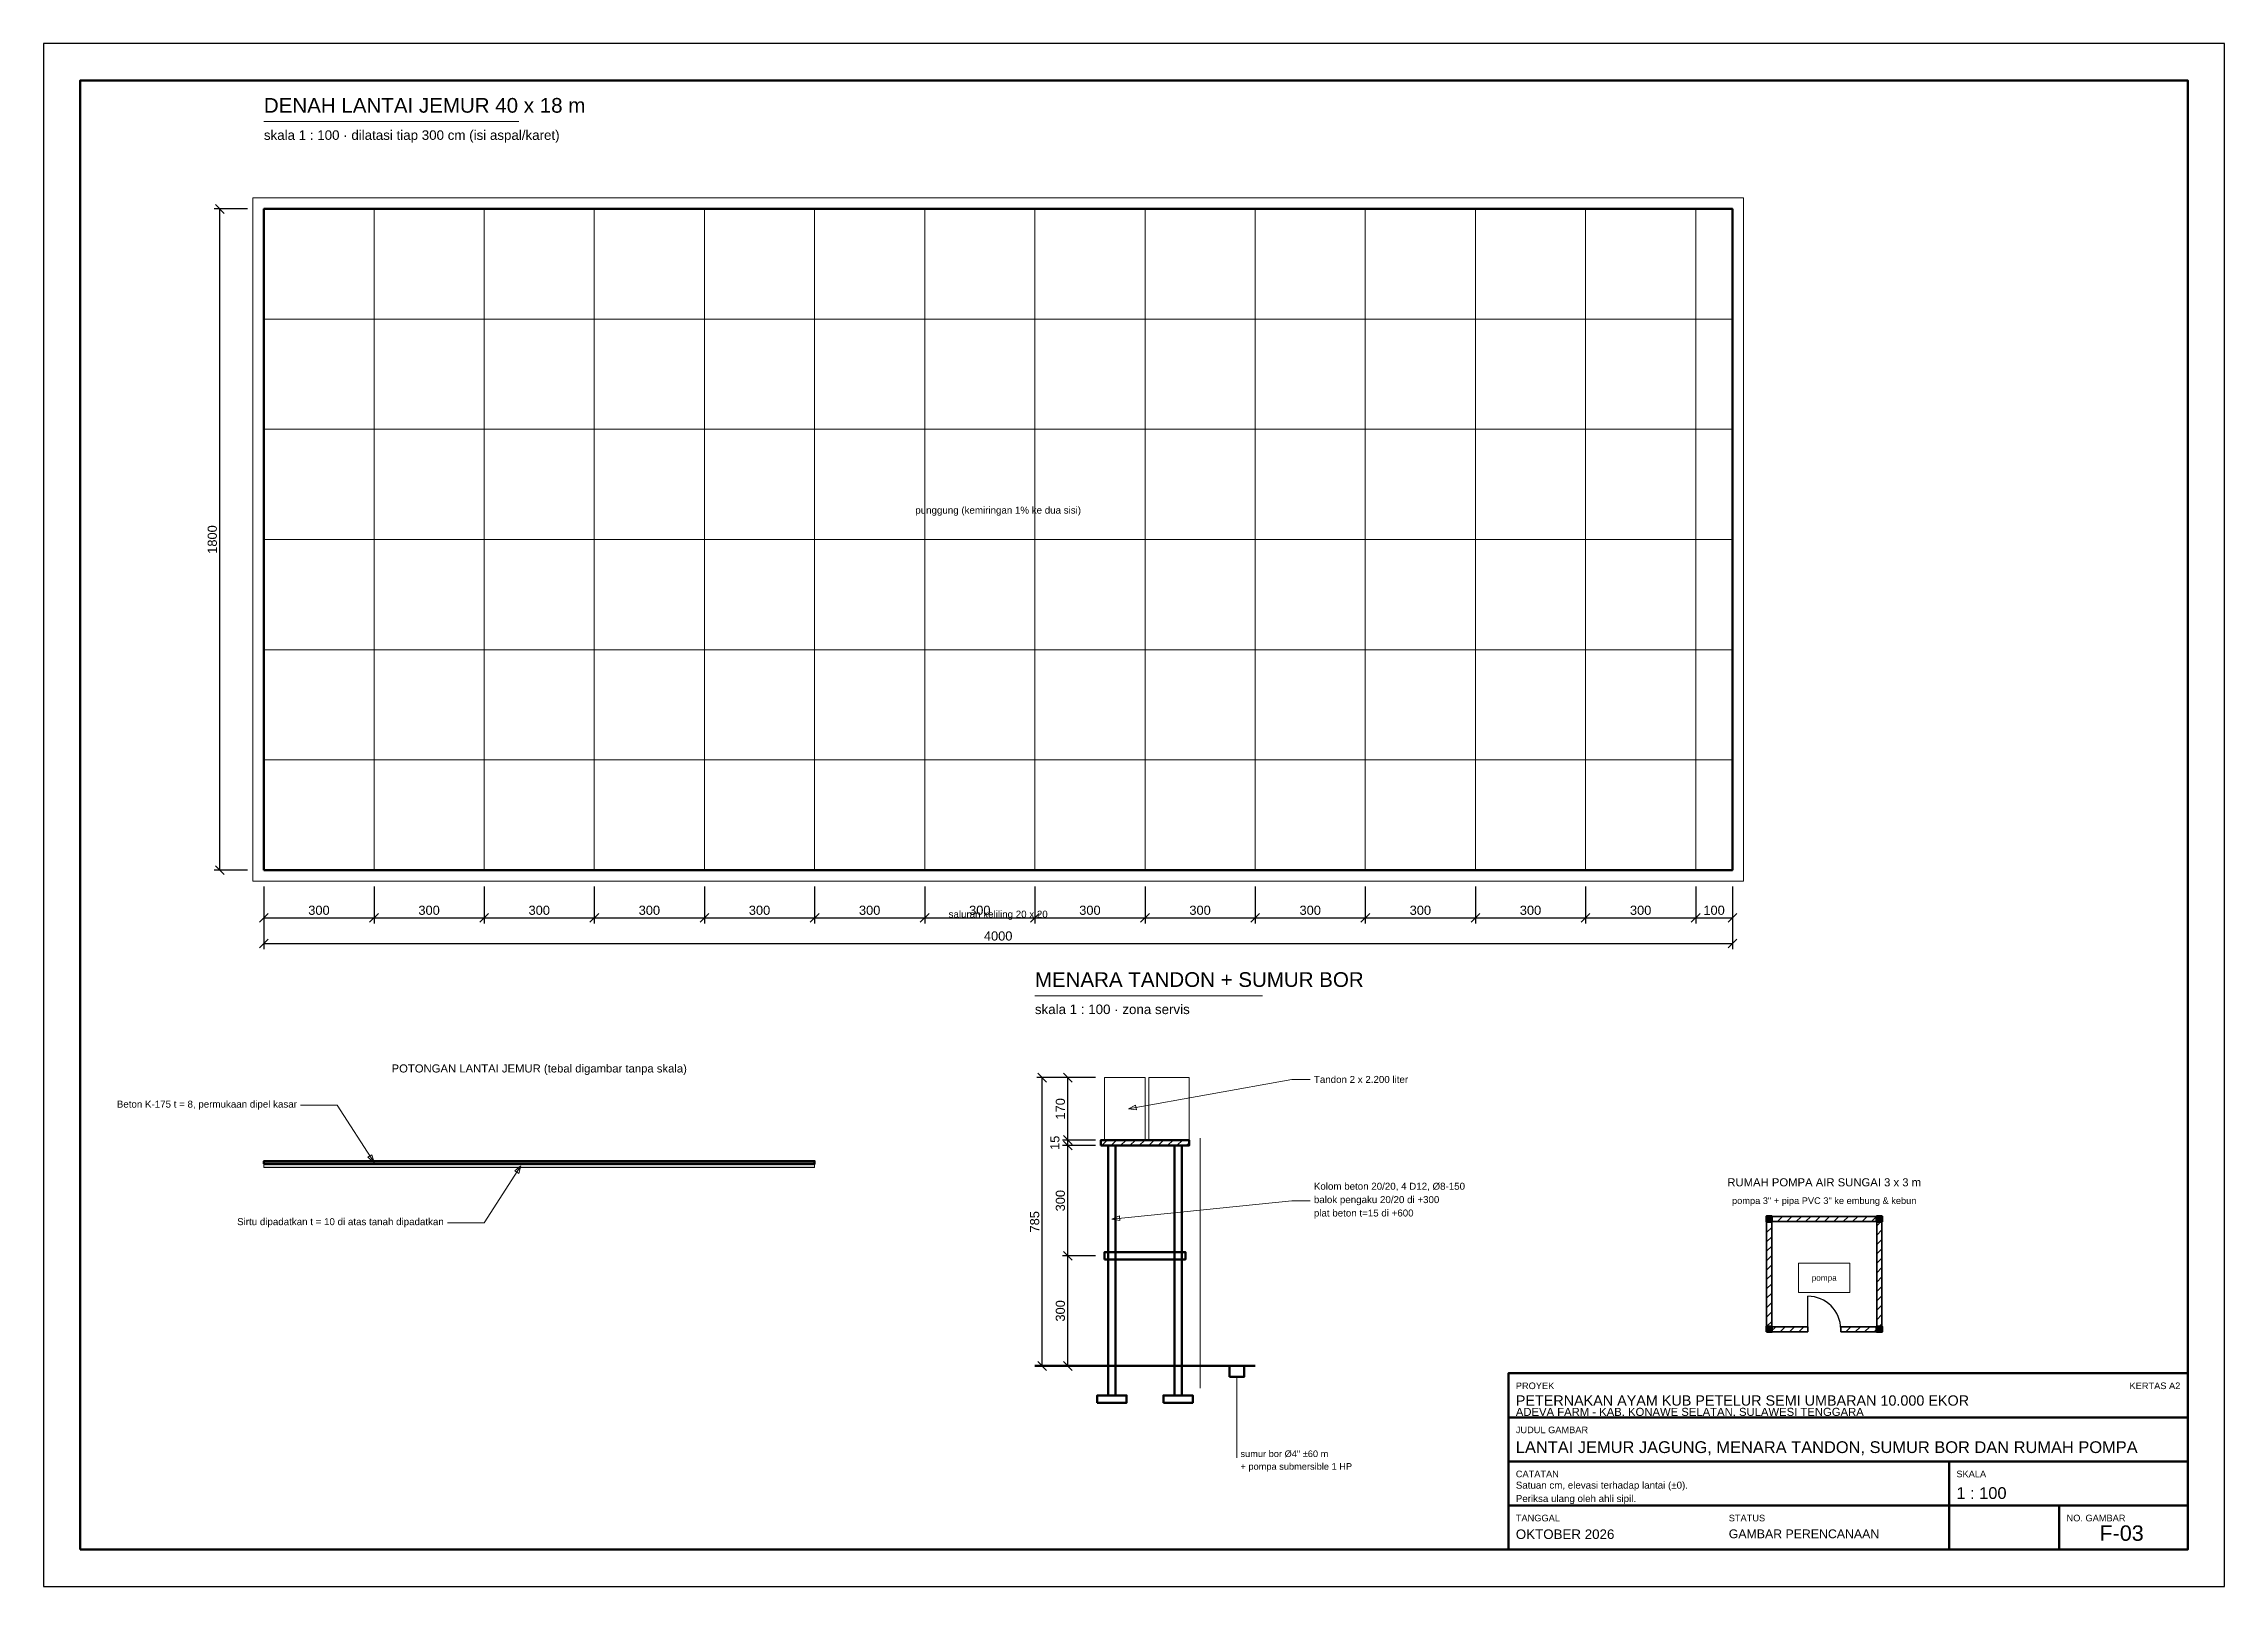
# Model space of a CAD drawing. Header units: centimetres. Extents: x 0 to 29730, y 0 to 8400.
# Drawn here: x 10910 to 16850, y 0 to 4200 of the extents above; entities that cross this region are included whole.
import ezdxf
from ezdxf.enums import TextEntityAlignment as Align

# ---------------------------------------------------------------- set-up
doc = ezdxf.new("R2010")
doc.units = ezdxf.units.CM
doc.linetypes.add('DASHDOT', pattern=[3.556, 2.54, -0.508, 0, -0.508])
doc.linetypes.add('DASHED', pattern=[1.524, 1.27, -0.254])
for name, color, linetype, lineweight in [('A-AIR', 5, 'CONTINUOUS', 18), ('A-DIM', 140, 'CONTINUOUS', 13), ('A-DINDING', 32, 'CONTINUOUS', 35), ('A-FRAME', 7, 'CONTINUOUS', 50), ('A-GRID', 1, 'DASHDOT', 13), ('A-HATCH', 8, 'CONTINUOUS', 9), ('A-KAYU', 32, 'CONTINUOUS', 25), ('A-PERABOT', 8, 'CONTINUOUS', 18), ('A-STRUKTUR', 7, 'CONTINUOUS', 50), ('A-TANAH', 34, 'CONTINUOUS', 18), ('A-TEKS', 7, 'CONTINUOUS', 18), ('A-TERSEMBUNYI', 8, 'DASHED', 13)]:
    doc.layers.add(name, color=color, linetype=linetype, lineweight=lineweight)
doc.styles.add('ARIAL', font='arial.ttf')
doc.dimstyles.new('D100', dxfattribs={"dimtxt": 25, "dimasz": 20, "dimexe": 15, "dimexo": 15, "dimgap": 8, "dimtad": 1, "dimdec": 0, "dimtxsty": 'ARIAL', "dimtsz": 12, "dimcen": 2.5, "dimclrd": 140, "dimclre": 140, "dimclrt": 250, "dimazin": 3, "dimtfac": 1, "dimtmove": 0, "dimatfit": 3})

msp = doc.modelspace()

# ---------------------------------------------------------------- texts
at = {"layer": 'A-TEKS', "style": 'ARIAL'}
for s, p in [('DENAH LANTAI JEMUR 40 x 18 m', (11510, 4000)), ('MENARA TANDON + SUMUR BOR', (13610, 1620))]:
    msp.add_text(s, height=40, dxfattribs=at).set_placement(p, align=Align.BOTTOM_LEFT)
for s, height, p in [('skala 1 : 100 · dilatasi tiap 300 cm (isi aspal/karet)', 26, (11510, 3964)), ('skala 1 : 100 · zona servis', 26, (13610, 1584)), ('PROYEK', 18, (14920, 555)), ('ADEVA FARM - KAB. KONAWE SELATAN, SULAWESI TENGGARA', 22, (14920, 486)), ('PETERNAKAN AYAM KUB PETELUR SEMI UMBARAN 10.000 EKOR', 28, (14920, 520)), ('JUDUL GAMBAR', 18, (14920, 435)), ('LANTAI JEMUR JAGUNG, MENARA TANDON, SUMUR BOR DAN RUMAH POMPA', 32, (14920, 395)), ('CATATAN', 18, (14920, 315)), ('SKALA', 18, (16120, 315)), ('1 : 100', 32, (16120, 270)), ('TANGGAL', 18, (14920, 195)), ('STATUS', 18, (15500, 195)), ('NO. GAMBAR', 18, (16420, 195)), ('OKTOBER 2026', 26, (14920, 155)), ('GAMBAR PERENCANAAN', 24, (15500, 155))]:
    msp.add_text(s, height=height, dxfattribs=at).set_placement(p, align=Align.TOP_LEFT)
for s, height, p in [('punggung (kemiringan 1% ke dua sisi)', 19, (13510, 2930)), ('saluran keliling 20 x 20', 19, (13510, 1830)), ('POTONGAN LANTAI JEMUR (tebal digambar tanpa skala)', 22, (12260, 1410)), ('RUMAH POMPA AIR SUNGAI 3 x 3 m', 22, (15760, 1100)), ('pompa 3" + pipa PVC 3" ke embung & kebun', 18, (15760, 1050)), ('pompa', 16, (15760, 840)), ('F-03', 42, (16570, 145))]:
    msp.add_text(s, height=height, dxfattribs=at).set_placement(p, align=Align.MIDDLE_CENTER)
msp.add_text('KERTAS A2', height=18, dxfattribs=at).set_placement((16730, 555), align=Align.TOP_RIGHT)
at = {"layer": 'A-TEKS', "line_spacing_factor": 1.15, "style": 'ARIAL'}
for s, insert, char_height, attachment_point in [('Tandon 2 x 2.200 liter', (14370, 1380), 19, 4), ('Beton K-175 t = 8, permukaan dipel kasar', (11600, 1310), 19, 6), ('Kolom beton 20/20, 4 D12, Ø8-150\\Pbalok pengaku 20/20 di +300\\Pplat beton t=15 di +600', (14370, 1050), 19, 4), ('Sirtu dipadatkan t = 10 di atas tanah dipadatkan', (12000, 990), 19, 6), ('sumur bor Ø4" ±60 m\\P+ pompa submersible 1 HP', (14170, 370), 18, 1), ('Satuan cm, elevasi terhadap lantai (±0).\\PPeriksa ulang oleh ahli sipil.', (14920, 285), 19, 1)]:
    msp.add_mtext(s, dxfattribs=dict(at, insert=insert, char_height=char_height, attachment_point=attachment_point))

# ---------------------------------------------------------------- dimensions: what is measured, and where the dimension line sits
at = {"layer": 'A-DIM'}
for base, p1, p2 in [((11390, 1950), (11480, 1950), (11480, 3750)), ((13630, 600), (13790, 600), (13790, 1385)), ((13700, 1215), (13790, 1215), (13790, 1385)), ((13700, 1200), (13790, 1200), (13790, 1215)), ((13700, 900), (13790, 900), (13790, 1200)), ((13700, 600), (13790, 600), (13790, 900))]:
    msp.add_linear_dim(base=base, p1=p1, p2=p2, angle=90, dimstyle='D100', dxfattribs=at).render()
for base, p1, p2 in [((11510, 1820), (11510, 1920), (11810, 1920)), ((11510, 1750), (11510, 1920), (15510, 1920)), ((11810, 1820), (11810, 1920), (12110, 1920)), ((12110, 1820), (12110, 1920), (12410, 1920)), ((12410, 1820), (12410, 1920), (12710, 1920)), ((12710, 1820), (12710, 1920), (13010, 1920)), ((13010, 1820), (13010, 1920), (13310, 1920)), ((13310, 1820), (13310, 1920), (13610, 1920)), ((13610, 1820), (13610, 1920), (13910, 1920)), ((13910, 1820), (13910, 1920), (14210, 1920)), ((14210, 1820), (14210, 1920), (14510, 1920)), ((14510, 1820), (14510, 1920), (14810, 1920)), ((14810, 1820), (14810, 1920), (15110, 1920)), ((15110, 1820), (15110, 1920), (15410, 1920)), ((15410, 1820), (15410, 1920), (15510, 1920))]:
    msp.add_linear_dim(base=base, p1=p1, p2=p2, dimstyle='D100', dxfattribs=at).render()

# ---------------------------------------------------------------- hatches: boundary and pattern name
at = {"layer": 'A-HATCH'}
h = msp.add_hatch(dxfattribs=at)
h.set_pattern_fill('ANSI31', scale=5.7)
h.paths.add_polyline_path([(13790, 1200), (14030, 1200), (14030, 1215), (13790, 1215)])
h = msp.add_hatch(dxfattribs=at)
h.set_pattern_fill('AR-CONC', scale=0.35)
h.paths.add_polyline_path([(11510, 1150), (13010, 1150), (13010, 1158), (11510, 1158)])
h = msp.add_hatch(dxfattribs=at)
h.set_pattern_fill('GRAVEL', scale=0.2)
h.paths.add_polyline_path([(11510, 1140), (13010, 1140), (13010, 1150), (11510, 1150)])
h = msp.add_hatch(color=8, dxfattribs=at)
h.dxf.hatch_style = 1
h.paths.add_polyline_path([(15602.5, 992.5), (15617.5, 992.5), (15617.5, 1007.5), (15602.5, 1007.5)])
h = msp.add_hatch(dxfattribs=at)
h.set_pattern_fill('ANSI31', scale=5.7)
h.paths.add_polyline_path([(15603, 700), (15617, 700), (15617, 1000), (15603, 1000)])
h = msp.add_hatch(dxfattribs=at)
h.set_pattern_fill('ANSI31', scale=5.7)
h.paths.add_polyline_path([(15610, 993), (15910, 993), (15910, 1007), (15610, 1007)])
h = msp.add_hatch(color=8, dxfattribs=at)
h.dxf.hatch_style = 1
h.paths.add_polyline_path([(15902.5, 992.5), (15917.5, 992.5), (15917.5, 1007.5), (15902.5, 1007.5)])
h = msp.add_hatch(dxfattribs=at)
h.set_pattern_fill('ANSI31', scale=5.7)
h.paths.add_polyline_path([(15903, 700), (15917, 700), (15917, 1000), (15903, 1000)])
h = msp.add_hatch(color=8, dxfattribs=at)
h.dxf.hatch_style = 1
h.paths.add_polyline_path([(15602.5, 692.5), (15617.5, 692.5), (15617.5, 707.5), (15602.5, 707.5)])
h = msp.add_hatch(dxfattribs=at)
h.set_pattern_fill('ANSI31', scale=5.7)
h.paths.add_polyline_path([(15610, 693), (15715, 693), (15715, 707), (15610, 707)])
h = msp.add_hatch(dxfattribs=at)
h.set_pattern_fill('ANSI31', scale=5.7)
h.paths.add_polyline_path([(15805, 693), (15910, 693), (15910, 707), (15805, 707)])
h = msp.add_hatch(color=8, dxfattribs=at)
h.dxf.hatch_style = 1
h.paths.add_polyline_path([(15902.5, 692.5), (15917.5, 692.5), (15917.5, 707.5), (15902.5, 707.5)])

# ---------------------------------------------------------------- linework, layer by layer
at = {"layer": 'A-AIR'}
for p, q in [((14060, 1220), (14060, 540)), ((14160, 570), (14160, 350))]:
    msp.add_line(p, q, dxfattribs=at)
for points in [[(11480, 1920), (15540, 1920), (15540, 3780), (11480, 3780)], [(13800, 1215), (13910, 1215), (13910, 1385), (13800, 1385)], [(13920, 1215), (14030, 1215), (14030, 1385), (13920, 1385)]]:
    msp.add_lwpolyline(points, close=True, dxfattribs=at)
at = {"layer": 'A-DIM'}
for points in [[(13865, 1300), (14310, 1380), (14360, 1380)], [(11810, 1154), (11710, 1310), (11610, 1310)], [(12210, 1145), (12110, 990), (12010, 990)], [(13820, 1000), (14310, 1050), (14360, 1050)]]:
    msp.add_lwpolyline(points, dxfattribs=at)
for points in [[(13865, 1300), (13886.8, 1297.3), (13884.5, 1310.1)], [(11810, 1154), (11804.1, 1175.2), (11793.2, 1168.2)], [(12210, 1145), (12193.1, 1130.9), (12204.1, 1123.8)], [(13820, 1000), (13841.6, 995.7), (13840.2, 1008.6)]]:
    msp.add_lwpolyline(points, close=True, dxfattribs=at)
at = {"layer": 'A-DINDING'}
for points in [[(15603, 700), (15617, 700), (15617, 1000), (15603, 1000)], [(15610, 993), (15910, 993), (15910, 1007), (15610, 1007)], [(15903, 700), (15917, 700), (15917, 1000), (15903, 1000)], [(15610, 693), (15715, 693), (15715, 707), (15610, 707)], [(15805, 693), (15910, 693), (15910, 707), (15805, 707)]]:
    msp.add_lwpolyline(points, close=True, dxfattribs=at)
at = {"layer": 'A-FRAME'}
for p, q in [((14900, 460), (16750, 460)), ((14900, 340), (16750, 340)), ((16100, 100), (16100, 340)), ((14900, 220), (16750, 220)), ((16400, 100), (16400, 220))]:
    msp.add_line(p, q, dxfattribs=at)
at = {"layer": 'A-FRAME', "lineweight": 25}
msp.add_lwpolyline([(10910, 0), (16850, 0), (16850, 4200), (10910, 4200)], close=True, dxfattribs=at)
at = {"layer": 'A-FRAME'}
for points in [[(11010, 100), (16750, 100), (16750, 4100), (11010, 4100)], [(14900, 100), (16750, 100), (16750, 580), (14900, 580)]]:
    msp.add_lwpolyline(points, close=True, dxfattribs=at)
at = {"layer": 'A-GRID'}
msp.add_line((11510, 2850), (15510, 2850), dxfattribs=at)
at = {"layer": 'A-HATCH'}
msp.add_lwpolyline([(11510, 1140), (13010, 1140), (13010, 1150), (11510, 1150)], close=True, dxfattribs=at)
at = {"layer": 'A-KAYU'}
msp.add_line((15715, 700), (15715, 790), dxfattribs=at)
msp.add_arc((15715, 700), 90, 0, 90, dxfattribs=at)
at = {"layer": 'A-PERABOT'}
msp.add_lwpolyline([(15690, 800), (15830, 800), (15830, 880), (15690, 880)], close=True, dxfattribs=at)
at = {"layer": 'A-STRUKTUR', "lineweight": 50}
msp.add_lwpolyline([(11510, 1950), (15510, 1950), (15510, 3750), (11510, 3750)], close=True, dxfattribs=at)
at = {"layer": 'A-STRUKTUR'}
for points in [[(13790, 1200), (14030, 1200), (14030, 1215), (13790, 1215)], [(13810, 520), (13830, 520), (13830, 1200), (13810, 1200)], [(13990, 520), (14010, 520), (14010, 1200), (13990, 1200)], [(11510, 1150), (13010, 1150), (13010, 1158), (11510, 1158)], [(15602.5, 992.5), (15617.5, 992.5), (15617.5, 1007.5), (15602.5, 1007.5)], [(15902.5, 992.5), (15917.5, 992.5), (15917.5, 1007.5), (15902.5, 1007.5)], [(13800, 890), (14020, 890), (14020, 910), (13800, 910)], [(15602.5, 692.5), (15617.5, 692.5), (15617.5, 707.5), (15602.5, 707.5)], [(15902.5, 692.5), (15917.5, 692.5), (15917.5, 707.5), (15902.5, 707.5)], [(14140, 570), (14180, 570), (14180, 600), (14140, 600)], [(13780, 500), (13860, 500), (13860, 520), (13780, 520)], [(13960, 500), (14040, 500), (14040, 520), (13960, 520)]]:
    msp.add_lwpolyline(points, close=True, dxfattribs=at)
at = {"layer": 'A-TANAH', "lineweight": 50}
msp.add_line((13610, 600), (14210, 600), dxfattribs=at)
at = {"layer": 'A-TEKS'}
for p, q in [((11510, 3988), (12204.4, 3988)), ((13610, 1608), (14230, 1608))]:
    msp.add_line(p, q, dxfattribs=at)
at = {"layer": 'A-TERSEMBUNYI'}
for p, q in [((11810, 1950), (11810, 3750)), ((12110, 1950), (12110, 3750)), ((12410, 1950), (12410, 3750)), ((12710, 1950), (12710, 3750)), ((13010, 1950), (13010, 3750)), ((13310, 1950), (13310, 3750)), ((13610, 1950), (13610, 3750)), ((13910, 1950), (13910, 3750)), ((14210, 1950), (14210, 3750)), ((14510, 1950), (14510, 3750)), ((14810, 1950), (14810, 3750)), ((15110, 1950), (15110, 3750)), ((15410, 1950), (15410, 3750)), ((11510, 3450), (15510, 3450)), ((11510, 3150), (15510, 3150)), ((11510, 2850), (15510, 2850)), ((11510, 2550), (15510, 2550)), ((11510, 2250), (15510, 2250))]:
    msp.add_line(p, q, dxfattribs=at)

msp.set_redraw_order([(e.dxf.handle, doc.entitydb.next_handle()) for e in msp.query("TEXT MTEXT ATTDEF DIMENSION ARC_DIMENSION")])  # texts and dimensions are drawn at this point

doc.saveas('drawing.dxf')
